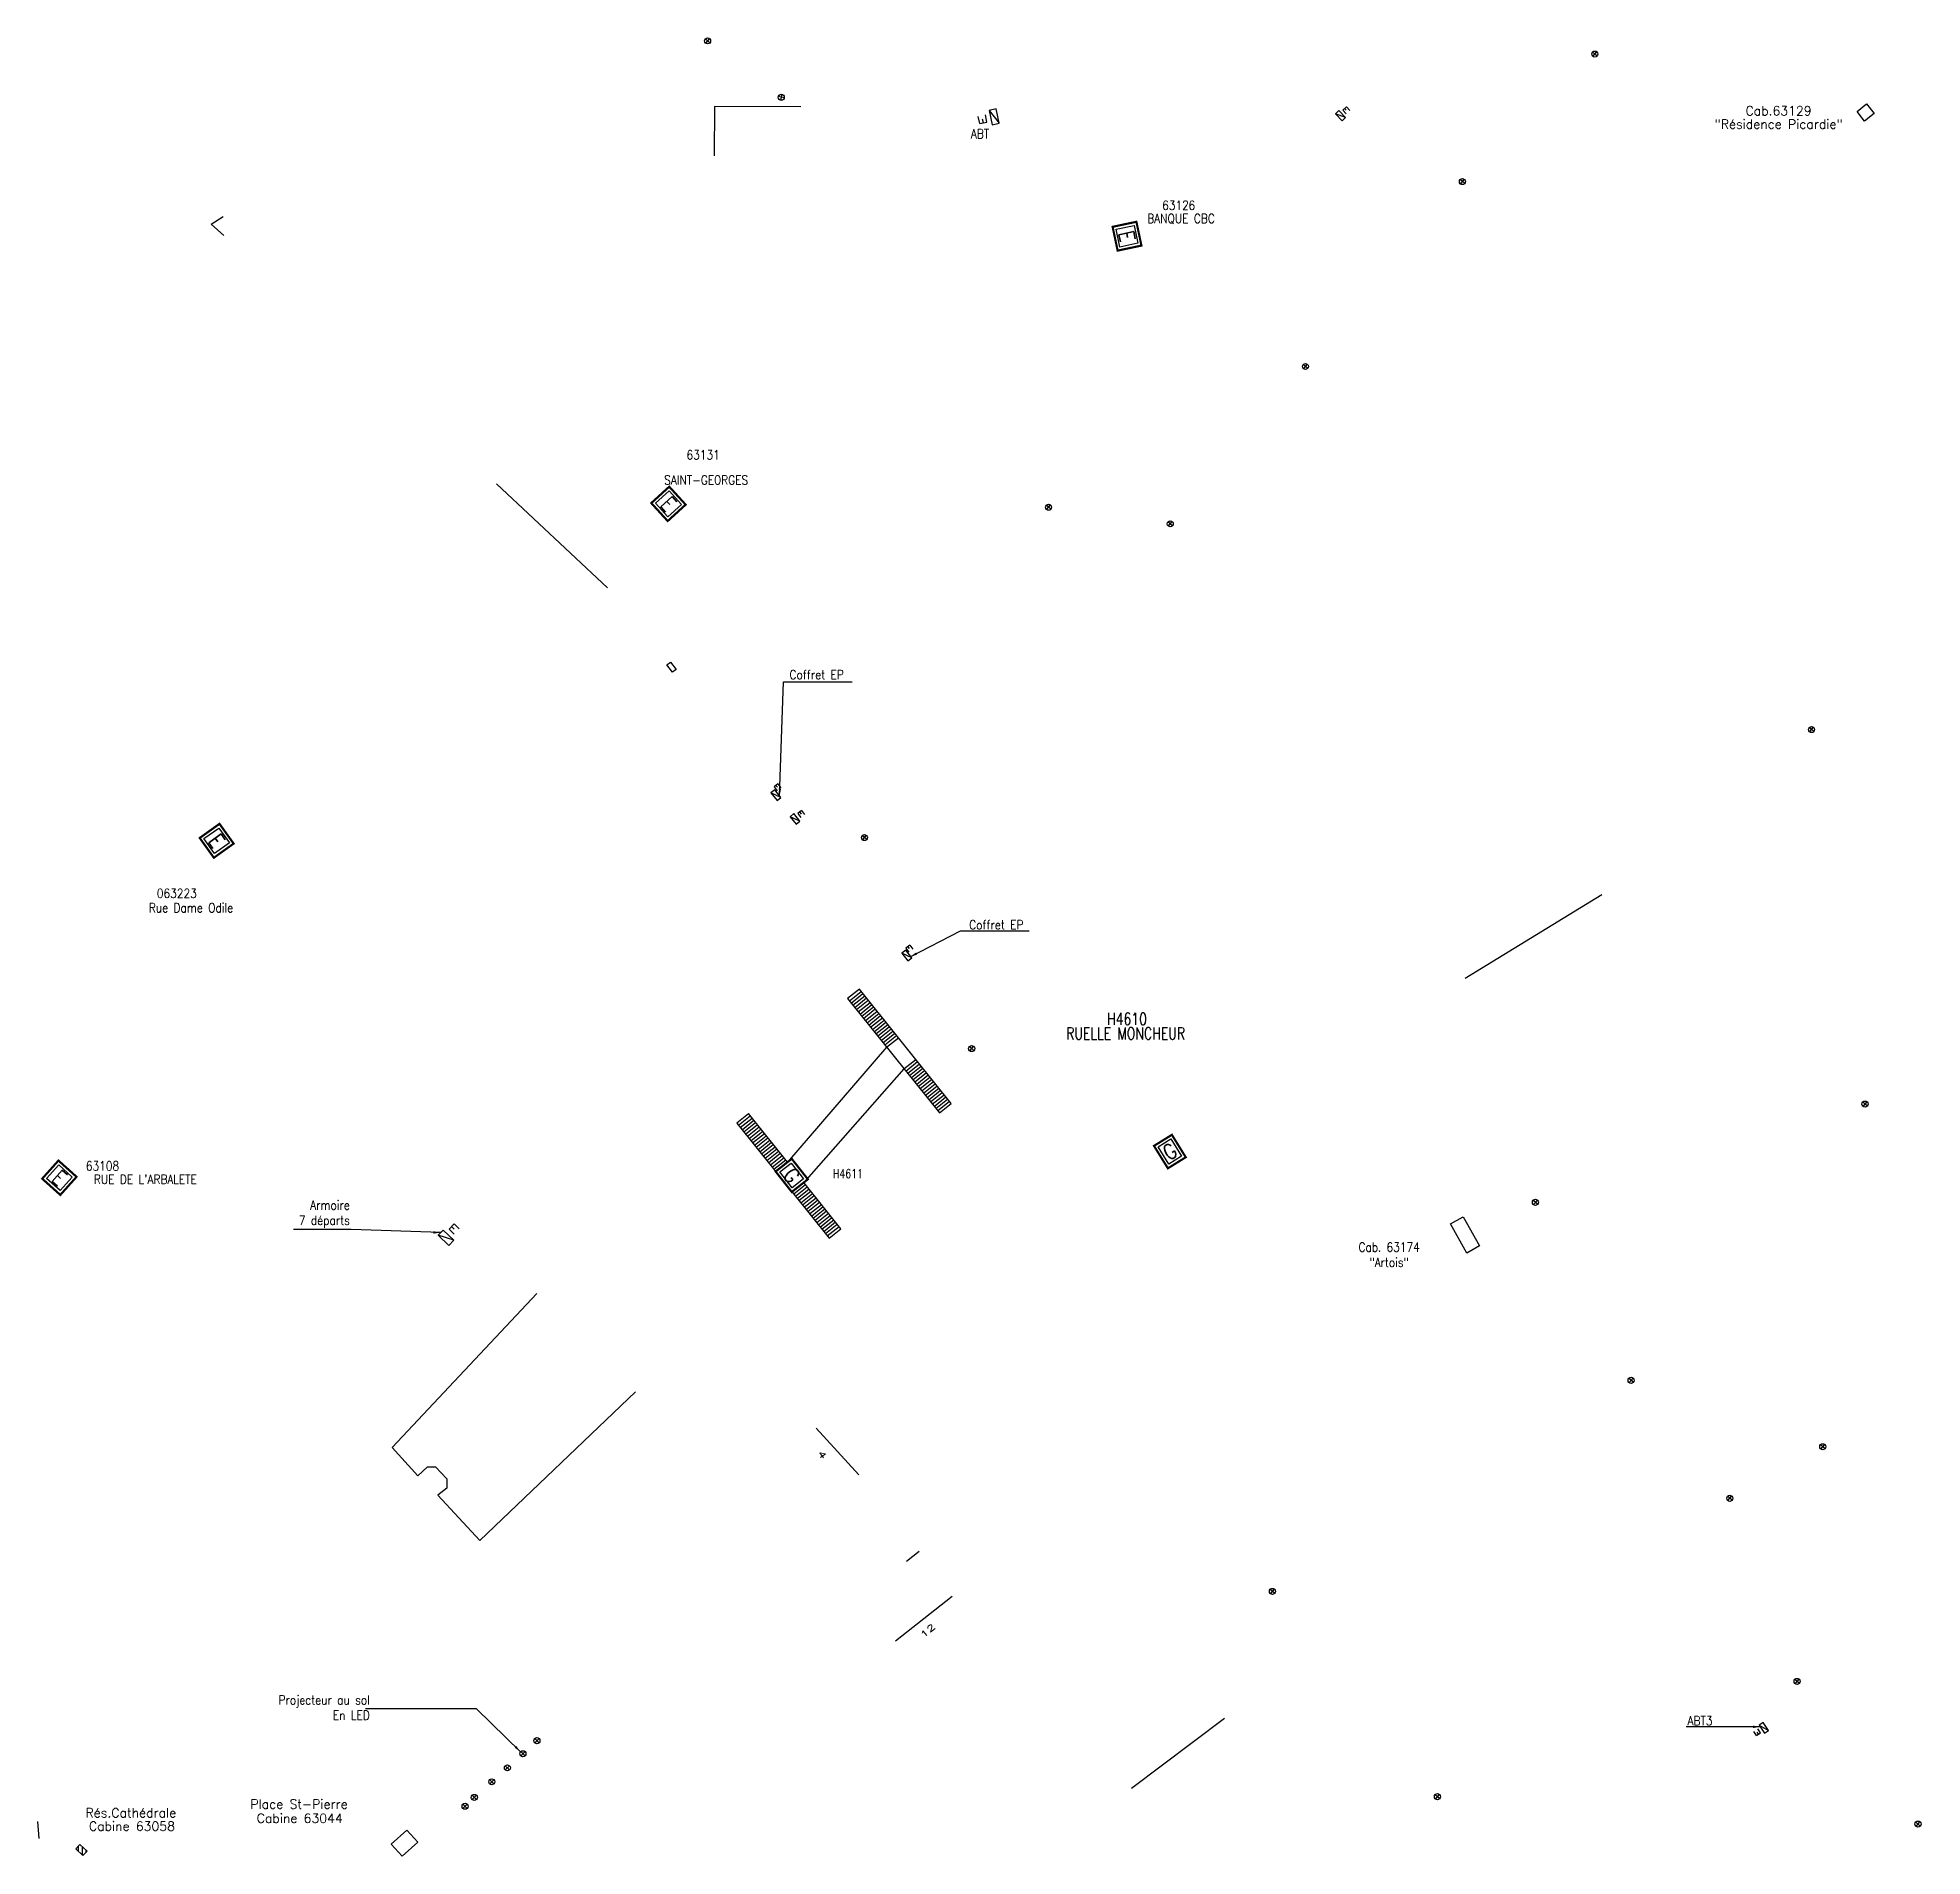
# Model space of a CAD drawing. Header units: millimetres. Extents: x 80014 to 81018, y 144000 to 145000.
# Drawn here: x 80678.3 to 80988.2, y 144498.7 to 144797.8 of the extents above; entities that cross this region are included whole.
import ezdxf
from ezdxf.enums import TextEntityAlignment as Align

# ---------------------------------------------------------------- set-up
doc = ezdxf.new("R2010")
doc.units = ezdxf.units.MM
doc.layers.get('0').update_dxf_attribs({"linetype": 'CONTINUOUS'})
for name, color, linetype in [('BB01', 7, 'CONTINUOUS'), ('BB06', 7, 'CONTINUOUS'), ('BB08', 7, 'CONTINUOUS'), ('BR03', 7, 'CONTINUOUS'), ('BR12', 7, 'CONTINUOUS'), ('G_210', 7, 'CONTINUOUS'), ('M_100', 7, 'M_ST_6'), ('M_200', 7, 'CONTINUOUS'), ('O_200', 7, 'CONTINUOUS'), ('W0008', 7, 'CONTINUOUS'), ('W0100', 7, 'CONTINUOUS'), ('W0430', 7, 'CONTINUOUS'), ('W0469', 7, 'CONTINUOUS')]:
    doc.layers.add(name, color=color, linetype=linetype)
doc.styles.add('B_ROMANS', font='ROMANS.shx', dxfattribs={"width": 0.75})
doc.styles.add('M_ROMANS', font='ROMANS.shx', dxfattribs={"width": 0.75})
doc.styles.get("Standard").update_dxf_attribs({"font": 'romans.shx', "width": 0.85})
doc.linetypes.add('M_ST_6', pattern='A,5,-0.3,["||",Standard,S=1,R=0,X=0.35,Y=-0.5],-1.6', length=6.9)
doc.dimstyles.get("Standard").update_dxf_attribs({"dimtxt": 1.5, "dimasz": 1.2, "dimexe": 0.625, "dimexo": 0.625, "dimgap": 0.25, "dimtad": 1, "dimdec": 1, "dimzin": 0, "dimdsep": 46, "dimtxsty": 'Standard', "dimcen": -0.5, "dimadec": 0, "dimazin": 0, "dimtfac": 1, "dimtdec": 1, "dimtmove": 0, "dimatfit": 3, "dimfxl": 0, "dimtolj": 1, "dimtzin": 0, "dimarcsym": 0})

msp = doc.modelspace()

# ---------------------------------------------------------------- texts
at = {"layer": 'BB06', "color": 252, "width": 1.6}
for s, rotation, p in [('4', 307.6161, (80807.33, 144564.75)), ('12', 40.8129, (80824.67, 144535.8))]:
    msp.add_text(s, height=1, rotation=rotation, dxfattribs=at).set_placement(p, align=Align.MIDDLE)
at = {"layer": 'BB08'}
for s, p in [('"Résidence Picardie"', (80964.62, 144783.58)), ('Cab.63129', (80964.61, 144785.74))]:
    msp.add_text(s, height=1.5, dxfattribs=at).set_placement(p, align=Align.MIDDLE)
for s, p in [('Place St-Pierre', (80713.28, 144506.54)), ('Rés.Cathédrale', (80686.16, 144505.11)), ('Cabine 63044', (80714.32, 144504.22)), ('Cabine 63058', (80686.72, 144502.91))]:
    msp.add_text(s, height=1.5, dxfattribs=at).set_placement(p)
at = {"layer": 'BB08', "insert": (80900.56, 144597.63), "char_height": 1.5, "attachment_point": 5}
msp.add_mtext('Cab. 63174\\P"Artois"', dxfattribs=at)
at = {"layer": 'W0430', "linetype": 'Continuous', "width": 0.85}
msp.add_text('ABT', height=1.5, dxfattribs=at).set_placement((80831.77, 144781.21))
at = {"layer": 'W0430', "linetype": 'Continuous', "char_height": 1.5}
for s, insert, attachment_point in [('\\A1;Coffret EP', (80801.96, 144692.27), 7), ('\\A1;Coffret EP', (80831.5, 144651.14), 7), ('\\A1;Coffret EP', (80831.5, 144651.14), 7), ('\\A1;Coffret EP', (80831.5, 144651.14), 7), ('\\A1;Armoire \\P7 départs', (80729.61, 144602.04), 9), ('ABT3', (80953.72, 144520.25), 9)]:
    msp.add_mtext(s, dxfattribs=dict(at, insert=insert, attachment_point=attachment_point))
at = {"layer": 'W0469', "linetype": 'Continuous', "insert": (80732.91, 144521.16), "char_height": 1.5, "width": 5.26323429284048e-12, "attachment_point": 9}
msp.add_mtext('Projecteur au sol\\PEn LED', dxfattribs=at)

# ---------------------------------------------------------------- blocks, each defined once
blk = doc.blocks.new('*X0')
at = {"color": 0}
for p, q in [((80685, 144499.52), (80685, 144500.41)), ((80685.64, 144498.94), (80685.64, 144500.29)), ((80686.27, 144499.43), (80686.27, 144499.71))]:
    blk.add_line(p, q, dxfattribs=at)
blk = doc.blocks.new('M_200_56')
at = {"color": 0, "linetype": 'Continuous', "const_width": 0.35, "flags": 128}
blk.add_lwpolyline([(2, 2), (2, -2), (-2, -2), (-2, 2)], close=True, dxfattribs=at)
at = {"color": 0, "linetype": 'Continuous'}
blk.add_lwpolyline([(-1.5, 1.5), (1.5, 1.5), (1.5, -1.5), (-1.5, -1.5)], close=True, dxfattribs=at)
at = {"color": 0, "linetype": 'Continuous', "width": 0.85}
blk.add_text('E', height=2.5, dxfattribs=at).set_placement((0, 0), align=Align.MIDDLE_CENTER)
for tag, p in [('NUM', (0, 15.06)), ('NOM', (0, 8.65))]:
    blk.add_attdef(tag, text='', height=4, dxfattribs=at).set_placement(p, align=Align.MIDDLE)
at = {"color": 0, "linetype": 'Continuous', "style": 'M_ROMANS', "width": 0.75, "flags": 3}
for tag, p in [('DEF_LEG', (-0.13, -4.99)), ('DEF_COUP', (-0.13, -7.49)), ('DEF_TYPE', (-0.13, -9.99))]:
    blk.add_attdef(tag, text='', height=1.2, dxfattribs=at).set_placement(p, align=Align.MIDDLE)
blk = doc.blocks.new('BR1209')
at = {"color": 0, "linetype": 'Continuous', "flags": 128}
for points in [[(-0.5, 0), (0.5, 0)], [(0, 0.5), (0, -0.5)]]:
    blk.add_lwpolyline(points, dxfattribs=at)
at = {"color": 0, "linetype": 'Continuous'}
blk.add_circle((0, 0), 0.5, dxfattribs=at)
at = {"color": 0, "linetype": 'Continuous', "style": 'B_ROMANS', "width": 0.75}
blk.add_attdef('NUM', text='', height=1.2, dxfattribs=at).set_placement((0, 2), align=Align.MIDDLE)
at = {"color": 0, "linetype": 'Continuous', "style": 'B_ROMANS', "width": 0.75, "flags": 3}
for tag, p in [('DEF_COUP', (0, -12.5)), ('DEF_LEG', (0, -10)), ('DEF_TYPE', (0, -15))]:
    blk.add_attdef(tag, text='', height=1.2, dxfattribs=at).set_placement(p, align=Align.MIDDLE)
blk = doc.blocks.new('T430')
at = {"flags": 128}
for points in [[(-0.4, 2.1), (0.4, 2.1)], [(-0.4, 2.1), (-0.4, 1.3)], [(0.8, 0.8), (-0.8, 0.8)], [(-0.8, 0.8), (-0.8, 0)], [(0.8, 0.8), (-0.8, 0)], [(-0.8, 0), (0.8, 0)], [(-0.4, 1.7), (0, 1.7)], [(-0.4, 1.3), (0.4, 1.3)], [(0.8, 0), (0.8, 0.8)]]:
    blk.add_lwpolyline(points, dxfattribs=at)
blk = doc.blocks.new('*U17')
at = {"layer": 'G_210', "color": 0, "linetype": 'Continuous', "const_width": 0.35, "flags": 128}
blk.add_lwpolyline([(4.29, 3.37), (4.29, 0), (0, 0), (0, 3.37)], close=True, dxfattribs=at)
at = {"layer": 'G_210', "color": 0, "linetype": 'Continuous'}
blk.add_lwpolyline([(0.5, 2.87), (3.79, 2.87), (3.79, 0.5), (0.5, 0.5)], close=True, dxfattribs=at)
at = {"layer": 'G_210', "insert": (2.14, 1.68), "char_height": 2.5, "width": 4.2858, "attachment_point": 5}
blk.add_mtext('G', dxfattribs=at)
at = {"layer": 'G_210', "color": 0, "linetype": 'Continuous', "width": 0.75}
for tag, height, p in [('NUM', 4, (2, 16)), ('NOM', 4, (2, 11)), ('BCL', 3, (2, 7))]:
    blk.add_attdef(tag, text='', height=height, dxfattribs=at).set_placement(p, align=Align.MIDDLE)
at = {"layer": 'G_210', "color": 0, "linetype": 'Continuous', "width": 0.75, "flags": 3}
for tag, p in [('DEF_LEG', (2.14, -3.11)), ('DEF_COUP', (2.14, -5.61)), ('DEF_TYPE', (2.14, -8.11))]:
    blk.add_attdef(tag, text='', height=1.2, dxfattribs=at).set_placement(p, align=Align.MIDDLE)
blk = doc.blocks.new('*U24')
at = {"flags": 128}
for points in [[(-1.03, 1.81), (-0.23, 1.81)], [(-1.03, 1.81), (-1.03, 1.01)], [(-1.03, 1.41), (-0.63, 1.41)], [(-1.03, 1.01), (-0.23, 1.01)], [(0.8, 0.8), (-0.8, 0.8)], [(-0.8, 0.8), (-0.8, 0)], [(0.8, 0.8), (-0.8, 0)], [(-0.8, 0), (0.8, 0)], [(0.8, 0), (0.8, 0.8)]]:
    blk.add_lwpolyline(points, dxfattribs=at)
blk = doc.blocks.new('*U25')
at = {"flags": 128}
for points in [[(-1.25, 1.8), (-0.45, 1.8)], [(-1.25, 1.8), (-1.25, 1)], [(-1.25, 1.4), (-0.85, 1.4)], [(-1.25, 1), (-0.45, 1)], [(0.8, 0.8), (-0.8, 0.8)], [(-0.8, 0.8), (-0.8, 0)], [(0.8, 0.8), (-0.8, 0)], [(-0.8, 0), (0.8, 0)], [(0.8, 0), (0.8, 0.8)]]:
    blk.add_lwpolyline(points, dxfattribs=at)
blk = doc.blocks.new('T469')
at = {"color": 0, "linetype": 'Continuous', "flags": 128}
for points in [[(-0.35, 0.35), (0.35, -0.35)], [(-0.35, -0.35), (0.35, 0.35)]]:
    blk.add_lwpolyline(points, dxfattribs=at)
at = {"color": 0, "linetype": 'Continuous'}
blk.add_circle((0, 0), 0.5, dxfattribs=at)
blk = doc.blocks.new('*U31')
at = {"layer": 'G_210', "color": 0, "linetype": 'Continuous', "const_width": 0.35, "flags": 128}
blk.add_lwpolyline([(3.46, 4.34), (3.46, 0), (0, 0), (0, 4.34)], close=True, dxfattribs=at)
at = {"layer": 'G_210', "color": 0, "linetype": 'Continuous'}
blk.add_lwpolyline([(0.5, 3.84), (2.96, 3.84), (2.96, 0.5), (0.5, 0.5)], close=True, dxfattribs=at)
at = {"layer": 'G_210', "insert": (1.73, 2.17), "char_height": 2.5, "width": 3.4568, "attachment_point": 5}
blk.add_mtext('G', dxfattribs=at)
at = {"layer": 'G_210', "color": 0, "linetype": 'Continuous', "width": 0.75}
for tag, height, p in [('NUM', 4, (2, 16)), ('NOM', 4, (2, 11)), ('BCL', 3, (2, 7))]:
    blk.add_attdef(tag, text='', height=height, dxfattribs=at).set_placement(p, align=Align.MIDDLE)
at = {"layer": 'G_210', "color": 0, "linetype": 'Continuous', "width": 0.75, "flags": 3}
for tag, p in [('DEF_LEG', (2.14, -3.11)), ('DEF_COUP', (2.14, -5.61)), ('DEF_TYPE', (2.14, -8.11))]:
    blk.add_attdef(tag, text='', height=1.2, dxfattribs=at).set_placement(p, align=Align.MIDDLE)
blk = doc.blocks.new('O_200_01')
at = {"color": 0, "linetype": 'Continuous', "flags": 128}
blk.add_lwpolyline([(-1.5, 0.75), (1.5, 0.75), (1.5, -0.75), (-1.5, -0.75), (-1.5, 0.75)], dxfattribs=at)
at = {"color": 0, "linetype": 'Continuous', "width": 0.75, "flags": 3}
for tag, p in [('DEF_COUP', (0, -5.14)), ('DEF_LEG', (0, -2.64)), ('DEF_TYPE', (0, -7.64))]:
    blk.add_attdef(tag, text='', height=1.2, dxfattribs=at).set_placement(p, align=Align.MIDDLE)
blk = doc.blocks.new('M_200_59')
at = {"layer": 'M_200', "color": 0, "linetype": 'Continuous', "const_width": 0.35, "flags": 128}
blk.add_lwpolyline([(4, 4), (4, 0), (0, 0), (0, 4)], close=True, dxfattribs=at)
at = {"layer": 'M_200', "color": 0, "linetype": 'Continuous'}
blk.add_lwpolyline([(0.5, 3.5), (3.5, 3.5), (3.5, 0.5), (0.5, 0.5)], close=True, dxfattribs=at)
at = {"layer": 'M_200', "insert": (2, 2), "char_height": 2.5, "width": 4, "attachment_point": 5}
blk.add_mtext('E', dxfattribs=at)
at = {"layer": 'M_200', "color": 0, "linetype": 'Continuous', "width": 0.85}
for tag, p in [('NUM', (2, 17.06)), ('NOM', (2, 10.65))]:
    blk.add_attdef(tag, text='', height=4, dxfattribs=at).set_placement(p, align=Align.MIDDLE)
at = {"layer": 'M_200', "color": 0, "linetype": 'Continuous', "style": 'M_ROMANS', "width": 0.75, "flags": 3}
for tag, p in [('DEF_LEG', (1.87, -2.99)), ('DEF_COUP', (1.87, -5.49)), ('DEF_TYPE', (1.87, -7.99))]:
    blk.add_attdef(tag, text='', height=1.2, dxfattribs=at).set_placement(p, align=Align.MIDDLE)

# ---------------------------------------------------------------- linework, layer by layer
at = {"color": 252, "flags": 128}
for points in [[(80813.44, 144641.29), (80811.49, 144639.76), (80826.59, 144620.95), (80826.59, 144620.95), (80828.53, 144622.5), (80828.53, 144622.5), (80828.53, 144622.5), (80822.72, 144629.73), (80819.84, 144633.32), (80813.44, 144641.29), (80813.44, 144641.29)], [(80811.79, 144639.38), (80813.73, 144640.93)], [(80812.08, 144639.02), (80814.02, 144640.57)], [(80812.37, 144638.66), (80814.31, 144640.21)], [(80812.66, 144638.3), (80814.6, 144639.85)], [(80812.95, 144637.93), (80814.89, 144639.49)], [(80813.24, 144637.57), (80815.18, 144639.13)], [(80813.54, 144637.21), (80815.47, 144638.76)], [(80813.83, 144636.85), (80815.76, 144638.4)], [(80814.12, 144636.49), (80816.05, 144638.04)], [(80814.41, 144636.12), (80816.34, 144637.68)], [(80814.7, 144635.76), (80816.63, 144637.32)], [(80814.99, 144635.4), (80816.92, 144636.95)], [(80815.28, 144635.04), (80817.21, 144636.59)], [(80815.57, 144634.68), (80817.5, 144636.23)], [(80815.86, 144634.31), (80817.79, 144635.87)], [(80816.15, 144633.95), (80818.09, 144635.51)], [(80816.44, 144633.59), (80818.38, 144635.14)], [(80816.73, 144633.23), (80818.67, 144634.78)], [(80817.02, 144632.87), (80818.96, 144634.42)], [(80817.31, 144632.5), (80819.25, 144634.06)], [(80817.6, 144632.14), (80819.54, 144633.7)], [(80817.89, 144631.79), (80819.84, 144633.32)], [(80817.89, 144631.79), (80801.6, 144612.86)], [(80820.77, 144628.2), (80822.72, 144629.74)], [(80821.07, 144627.82), (80823.01, 144629.38)], [(80821.36, 144627.46), (80823.3, 144629.02)], [(80820.77, 144628.2), (80804.28, 144609.53)], [(80821.65, 144627.1), (80823.59, 144628.65)], [(80821.94, 144626.74), (80823.88, 144628.29)], [(80822.23, 144626.38), (80824.17, 144627.93)], [(80822.52, 144626.02), (80824.46, 144627.57)], [(80822.81, 144625.65), (80824.75, 144627.21)], [(80823.1, 144625.29), (80825.04, 144626.84)], [(80823.4, 144624.93), (80825.33, 144626.48)], [(80823.69, 144624.57), (80825.62, 144626.12)], [(80823.98, 144624.21), (80825.91, 144625.76)], [(80824.27, 144623.84), (80826.2, 144625.4)], [(80824.56, 144623.48), (80826.49, 144625.03)], [(80824.85, 144623.12), (80826.78, 144624.67)], [(80825.14, 144622.76), (80827.07, 144624.31)], [(80825.43, 144622.39), (80827.36, 144623.95)], [(80825.72, 144622.03), (80827.65, 144623.59)], [(80826.01, 144621.67), (80827.95, 144623.22)], [(80826.3, 144621.31), (80828.24, 144622.86)], [(80795.21, 144620.82), (80793.26, 144619.29), (80808.46, 144600.36), (80810.41, 144601.89), (80810.41, 144601.89), (80804.28, 144609.53)], [(80793.56, 144618.92), (80795.49, 144620.47)], [(80793.85, 144618.55), (80795.78, 144620.11)], [(80794.14, 144618.19), (80796.07, 144619.75)], [(80801.6, 144612.86), (80795.21, 144620.83), (80795.21, 144620.83)], [(80794.43, 144617.83), (80796.37, 144619.38)], [(80794.72, 144617.47), (80796.66, 144619.02)], [(80795.01, 144617.11), (80796.95, 144618.66)], [(80795.3, 144616.74), (80797.24, 144618.3)], [(80795.59, 144616.38), (80797.53, 144617.94)], [(80795.88, 144616.02), (80797.82, 144617.57)], [(80796.17, 144615.66), (80798.11, 144617.21)], [(80796.46, 144615.3), (80798.4, 144616.85)], [(80796.76, 144614.93), (80798.69, 144616.49)], [(80797.05, 144614.57), (80798.98, 144616.13)], [(80797.34, 144614.21), (80799.27, 144615.76)], [(80797.63, 144613.85), (80799.56, 144615.4)], [(80797.92, 144613.49), (80799.85, 144615.04)], [(80798.21, 144613.12), (80800.14, 144614.68)], [(80798.5, 144612.76), (80800.43, 144614.31)], [(80798.79, 144612.4), (80800.72, 144613.95)], [(80799.08, 144612.04), (80801.02, 144613.59)], [(80799.37, 144611.68), (80801.31, 144613.23)], [(80799.66, 144611.32), (80801.6, 144612.86)], [(80802.33, 144607.99), (80804.28, 144609.53)], [(80802.63, 144607.62), (80804.57, 144609.17)], [(80802.92, 144607.25), (80804.86, 144608.81)], [(80803.21, 144606.89), (80805.15, 144608.45)], [(80803.5, 144606.53), (80805.44, 144608.08)], [(80803.79, 144606.17), (80805.73, 144607.72)], [(80804.08, 144605.81), (80806.02, 144607.36)], [(80804.37, 144605.44), (80806.31, 144607)], [(80804.67, 144605.08), (80806.6, 144606.64)], [(80804.96, 144604.72), (80806.89, 144606.27)], [(80805.25, 144604.36), (80807.18, 144605.91)], [(80805.54, 144604), (80807.47, 144605.55)], [(80805.83, 144603.63), (80807.76, 144605.19)], [(80806.12, 144603.27), (80808.05, 144604.83)], [(80806.41, 144602.91), (80808.34, 144604.46)], [(80806.7, 144602.55), (80808.63, 144604.1)], [(80806.99, 144602.19), (80808.93, 144603.74)], [(80807.28, 144601.82), (80809.22, 144603.38)], [(80807.57, 144601.46), (80809.51, 144603.02)], [(80807.86, 144601.1), (80809.8, 144602.65)], [(80808.15, 144600.74), (80810.09, 144602.29)]]:
    msp.add_lwpolyline(points, dxfattribs=at)
at = {"layer": 'BB01', "color": 252}
for p, q in [((80813.32, 144561.44), (80806.3, 144569.12)), ((80821.2, 144547.25), (80823.25, 144548.86)), ((80819.4, 144534.16), (80828.71, 144541.47)), ((80678.54, 144501.65), (80678.29, 144504.42))]:
    msp.add_line(p, q, dxfattribs=at)
at = {"layer": 'BB01'}
for p, q in [((80685.24, 144500.66), (80684.56, 144499.93)), ((80684.56, 144499.93), (80685.74, 144498.85)), ((80685.24, 144500.66), (80686.41, 144499.58)), ((80686.41, 144499.58), (80685.74, 144498.85))]:
    msp.add_line(p, q, dxfattribs=at)
at = {"layer": 'BB01', "flags": 128}
for points in [[(80978.76, 144784.05), (80977.51, 144785.61), (80979.07, 144786.86), (80980.32, 144785.29)], [(80736.45, 144500.69), (80738.25, 144498.71), (80740.83, 144501.05), (80739.03, 144503.03)]]:
    msp.add_lwpolyline(points, close=True, dxfattribs=at)
at = {"layer": 'BB08', "color": 252}
for p, q in [((80760.36, 144591.26), (80736.58, 144565.94)), ((80751.03, 144550.62), (80776.62, 144575.09)), ((80736.58, 144565.94), (80740.8, 144561.28)), ((80740.8, 144561.28), (80742.4, 144562.74)), ((80742.4, 144562.74), (80743.72, 144562.75)), ((80743.72, 144562.75), (80745.59, 144560.8)), ((80745.59, 144560.8), (80745.58, 144559.26)), ((80745.58, 144559.26), (80744.12, 144558.07)), ((80744.12, 144558.07), (80751.03, 144550.62))]:
    msp.add_line(p, q, dxfattribs=at)
at = {"layer": 'BR03', "color": 252}
msp.add_line((80858.18, 144509.94), (80873.5, 144521.42), dxfattribs=at)
at = {"layer": 'M_100'}
msp.add_lwpolyline([(80912.72, 144603.88), (80915.42, 144599.07), (80913.36, 144597.91), (80910.66, 144602.72)], close=True, dxfattribs=at)
at = {"layer": 'W0008', "color": 252}
msp.add_lwpolyline([(80935.54, 144656.82), (80913.09, 144643.04)], dxfattribs=at)
at = {"layer": 'W0100', "color": 252, "flags": 128}
for points in [[(80803.8, 144786.37), (80789.6, 144786.43), (80789.56, 144778.34)], [(80771.98, 144707.3), (80753.73, 144724.39)]]:
    msp.add_lwpolyline(points, dxfattribs=at)
at = {"layer": 'W0100', "color": 252}
msp.add_lwpolyline([(80708.9, 144765.21), (80706.84, 144767.08), (80708.81, 144768.35)], dxfattribs=at)

# ---------------------------------------------------------------- block references
at = {"layer": 'BB01'}
msp.add_blockref('*X0', (0, 0), dxfattribs=at)
at = {"layer": 'BR12', "color": 252}
for p, rotation in [((80934.39, 144795.07), 139.2464204029711), ((80912.62, 144774.1), 139.2464204029711), ((80886.8, 144743.69), 139.2464204029712), ((80844.54, 144720.54), 139.2464204029711), ((80864.56, 144717.82), 139.2464204029711), ((80970.03, 144683.98), 139.2464204029713), ((80814.27, 144666.22), 139.2464204029711), ((80831.9, 144631.53), 139.2464204029711), ((80978.83, 144622.4), 139.2464204029712), ((80924.62, 144606.25), 139.2464204029713), ((80940.35, 144576.98), 139.2464204029713), ((80971.88, 144566.06), 139.2464204029714), ((80956.59, 144557.58), 139.2464204029714), ((80881.36, 144542.26), 139.246420402971), ((80967.66, 144527.46), 139.2464204029711), ((80908.5, 144508.51), 139.246420402971), ((80987.54, 144504), 139.2464204029711)]:
    msp.add_blockref('BR1209', p, dxfattribs=dict(at, rotation=rotation))
at = {"layer": 'G_210'}
ref = msp.add_blockref('*U31', (80864.17, 144611.84), dxfattribs=dict(at, rotation=31.75186269083958))
ref.add_attrib('NUM', 'H4610', dxfattribs={"color": 0, "linetype": 'Continuous', "height": 2, "width": 0.75}).set_placement((80857.45, 144636.41), align=Align.MIDDLE)
ref.add_attrib('NOM', 'RUELLE MONCHEUR', dxfattribs={"color": 0, "linetype": 'Continuous', "height": 2, "width": 0.75}).set_placement((80857.22, 144634.02), align=Align.MIDDLE)
ref = msp.add_blockref('*U17', (80799.66, 144611.32), dxfattribs=dict(at, rotation=308.2410996847294))
ref.add_attrib('NUM', 'H4611', dxfattribs={"color": 0, "linetype": 'Continuous', "height": 1.5, "width": 0.75}).set_placement((80811.55, 144610.97), align=Align.MIDDLE)
at = {"layer": 'M_200'}
ref = msp.add_blockref('M_200_59', (80855.08, 144766.66), dxfattribs=dict(at, rotation=281.9412501799067))
ref.add_attrib('NUM', '63126', dxfattribs={"color": 0, "linetype": 'Continuous', "height": 1.5, "width": 0.85}).set_placement((80865.95, 144770.19), align=Align.MIDDLE)
ref.add_attrib('NOM', 'BANQUE CBC', dxfattribs={"color": 0, "linetype": 'Continuous', "height": 1.5, "width": 0.85}).set_placement((80866.34, 144767.96), align=Align.MIDDLE)
ref = msp.add_blockref('M_200_59', (80779.21, 144721.23), dxfattribs=dict(at, rotation=312.4126068211016))
ref.add_attrib('NUM', '63131', dxfattribs={"color": 0, "linetype": 'Continuous', "height": 1.5, "width": 0.85}).set_placement((80787.74, 144729.16), align=Align.MIDDLE)
ref.add_attrib('NOM', 'SAINT-GEORGES', dxfattribs={"color": 0, "linetype": 'Continuous', "height": 1.5, "width": 0.85}).set_placement((80788.24, 144725.02), align=Align.MIDDLE)
ref = msp.add_blockref('M_200_56', (80707.73, 144665.7), dxfattribs=dict(at, rotation=305.5386615961766))
ref.add_attrib('NUM', '063223', dxfattribs={"layer": '0', "color": 0, "linetype": 'Continuous', "height": 1.5, "width": 0.85}).set_placement((80701.19, 144657.05), align=Align.MIDDLE)
ref.add_attrib('NOM', 'Rue Dame Odile', dxfattribs={"layer": '0', "color": 0, "linetype": 'Continuous', "height": 1.5, "width": 0.85}).set_placement((80703.51, 144654.72), align=Align.MIDDLE)
ref = msp.add_blockref('M_200_56', (80681.86, 144610.29), dxfattribs=dict(at, rotation=318.1131544093721))
ref.add_attrib('NUM', '63108', dxfattribs={"layer": '0', "color": 0, "linetype": 'Continuous', "height": 1.5, "width": 0.85}).set_placement((80688.94, 144612.24), align=Align.MIDDLE)
ref.add_attrib('NOM', "RUE DE L'ARBALETE", dxfattribs={"layer": '0', "color": 0, "linetype": 'Continuous', "height": 1.5, "width": 0.85}).set_placement((80696.01, 144610.04), align=Align.MIDDLE)
at = {"layer": 'O_200', "xscale": 0.5, "yscale": 0.5, "zscale": 0.5, "rotation": 308.153962814141}
msp.add_blockref('O_200_01', (80782.53, 144694.25), dxfattribs=at)
at = {"layer": 'W0430', "xscale": 1.5, "yscale": 1.5, "zscale": 1.5}
for p, rotation in [((80836.2, 144784.87), 101.8210667447377), ((80745.04, 144600), 316.6581894517604)]:
    msp.add_blockref('T430', p, dxfattribs=dict(at, rotation=rotation))
at = {"layer": 'W0430'}
for name, p, rotation in [('T430', (80892.28, 144784.65), 313.3930453422217), ('*U25', (80799.39, 144672.96), 308.5110068320013), ('T430', (80802.54, 144669.04), 308.5162152173986), ('*U24', (80820.92, 144646.61), 307.8082781724239)]:
    msp.add_blockref(name, p, dxfattribs=dict(at, rotation=rotation))
at = {"layer": 'W0430', "color": 252, "rotation": 123.2825584082427}
msp.add_blockref('T430', (80962.53, 144520.05), dxfattribs=at)
at = {"layer": 'W0469', "xscale": -1, "yscale": -1, "zscale": -1}
for p, rotation in [((80788.46, 144797.24), 1.65882839450906), ((80800.58, 144787.97), 33.09908040513836)]:
    msp.add_blockref('T469', p, dxfattribs=dict(at, rotation=rotation))
at = {"layer": 'W0469'}
for p in [(80760.4, 144517.73), (80758.09, 144515.57), (80752.98, 144510.96), (80755.54, 144513.26), (80750.1, 144508.4), (80748.58, 144506.94)]:
    msp.add_blockref('T469', p, dxfattribs=at)

msp.set_redraw_order([(e.dxf.handle, doc.entitydb.next_handle()) for e in msp.query("TEXT MTEXT ATTDEF DIMENSION ARC_DIMENSION")])  # texts and dimensions are drawn at this point

# ---------------------------------------------------------------- leaders
at = {"layer": 'W0430', "linetype": 'Continuous', "annotation_type": 0, "has_hookline": 1, "hookline_direction": 0, "text_width": 9.84}
for points in [[(80800.32, 144673.07), (80800.98, 144691.86), (80802.18, 144691.86)], [(80821.77, 144646.61), (80830.05, 144650.89), (80831.25, 144650.89)]]:
    msp.add_leader(points, dimstyle='Standard', dxfattribs=at)
at = {"layer": 'W0430', "linetype": 'Continuous', "annotation_type": 0, "has_hookline": 1, "hookline_direction": 1}
for points, override, text_width in [([(80744.58, 144601.26), (80729.86, 144601.79)], {"dimgap": 0.25, "dimtad": 1, "dimfxl": 1.25}, 9.23), ([(80961.61, 144520), (80953.97, 144520)], {"dimfxl": 1.25}, 4.31)]:
    msp.add_leader(points, dimstyle='Standard', override=override, dxfattribs=dict(at, text_width=text_width))
at = {"layer": 'W0469', "linetype": 'Continuous', "annotation_type": 0, "has_hookline": 1, "hookline_direction": 1, "text_width": 16.82}
msp.add_leader([(80757.71, 144515.89), (80750.48, 144522.96), (80749.28, 144522.96)], dimstyle='Standard', override={"dimgap": 0.25, "dimtad": 1, "dimfxl": 1.25}, dxfattribs=at)

doc.saveas('drawing.dxf')
